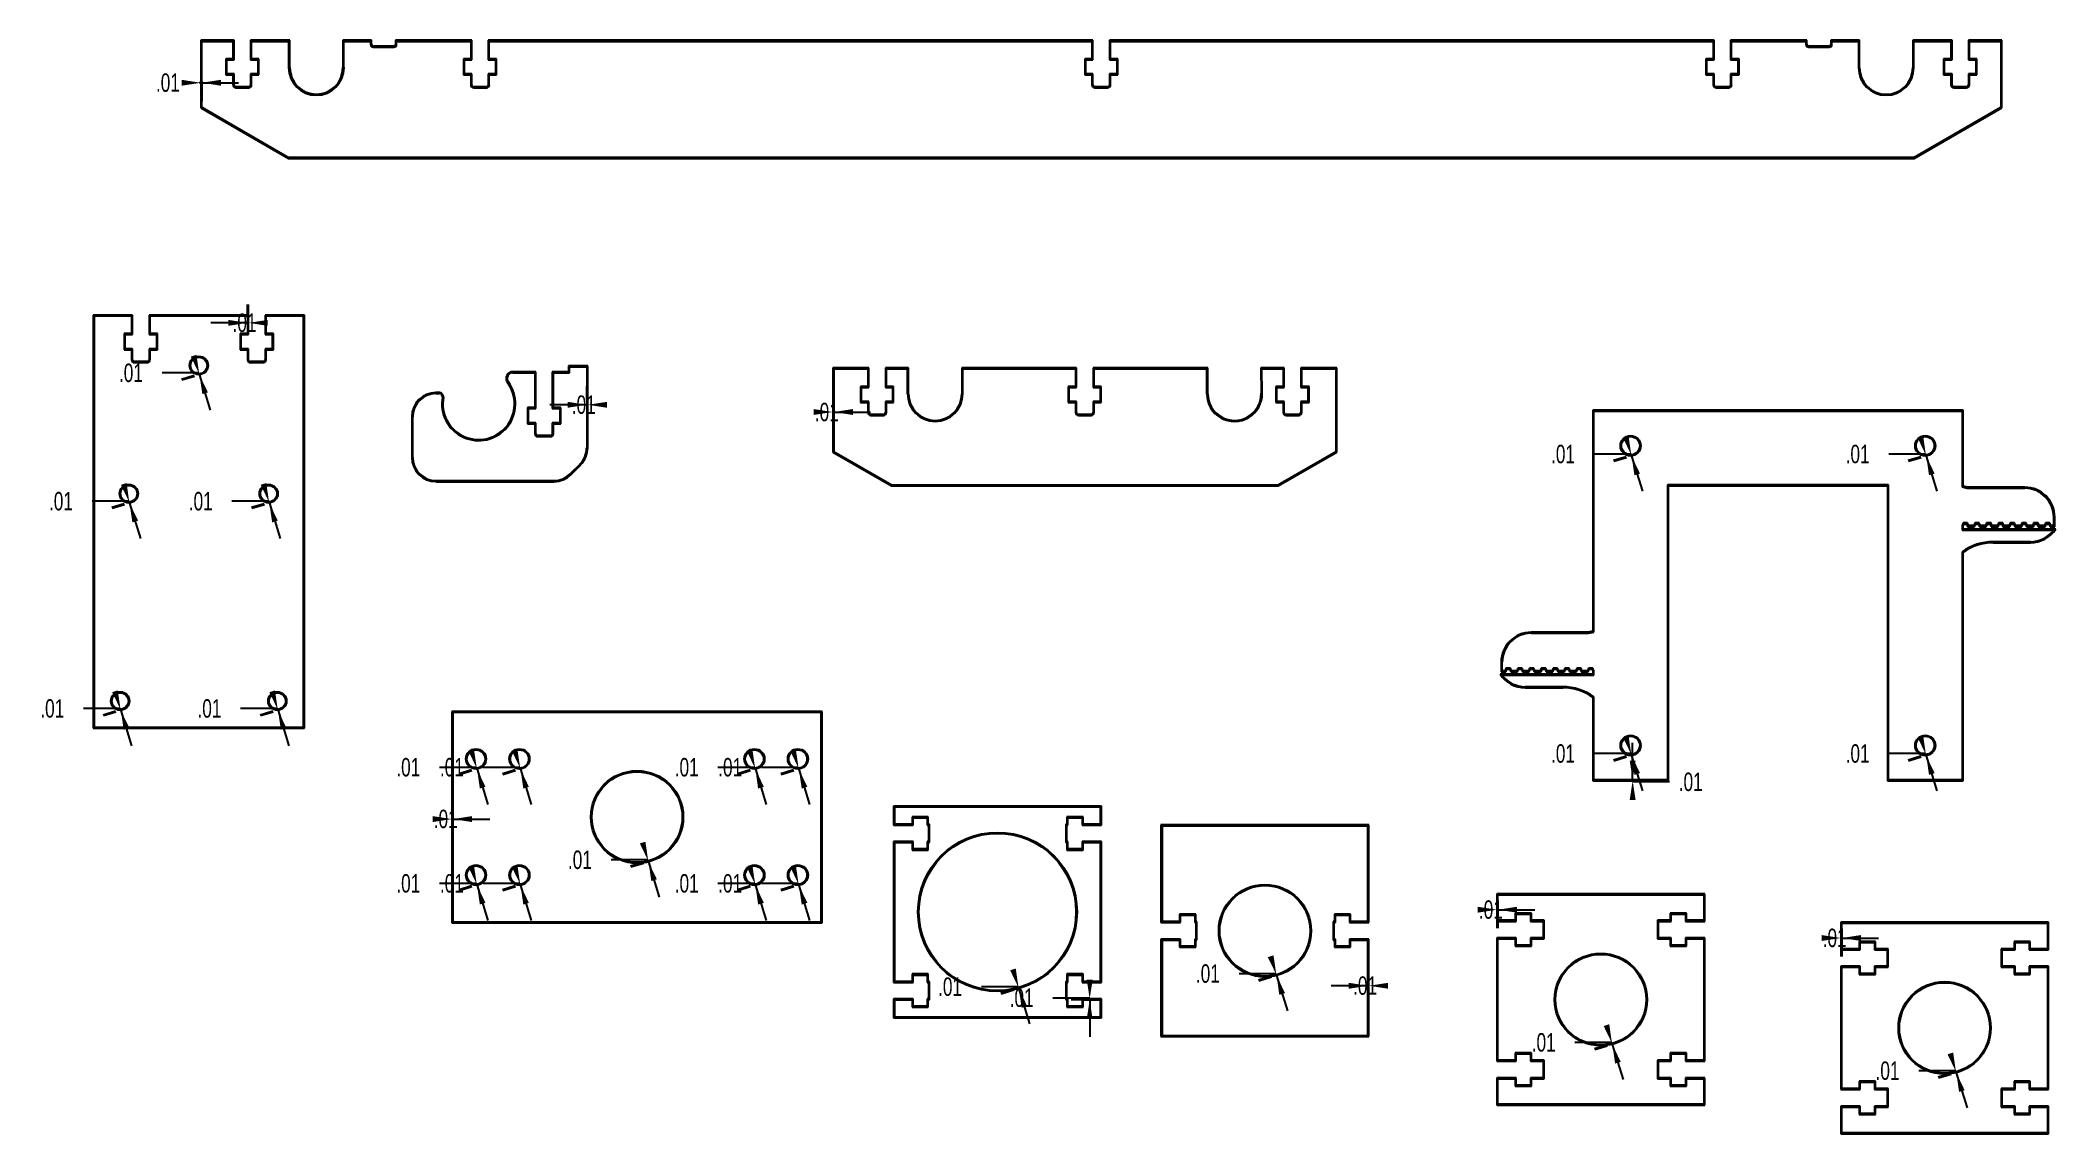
# Model space of a CAD drawing. Extents: x 0.6 to 14.3, y 7.4 to 14.8.
import ezdxf
from ezdxf.enums import TextEntityAlignment as Align

# ---------------------------------------------------------------- set-up
doc = ezdxf.new("R2010")
doc.units = 0
doc.layers.get('0').update_dxf_attribs({"linetype": 'CONTINUOUS'})
doc.dimstyles.new('SLDDIMSTYLE0', dxfattribs={"dimtxt": 0.125, "dimasz": 0.13, "dimexe": 0, "dimexo": 0.0625, "dimgap": 0.03125, "dimtad": 0, "dimtih": 1, "dimtoh": 1, "dimrnd": 1e-09, "dimzin": 12, "dimsah": 1, "dimcen": 0.09, "dimazin": 3, "dimtfac": 1, "dimtofl": 0, "dimtmove": 0, "dimatfit": 3})

msp = doc.modelspace()

# ---------------------------------------------------------------- blocks, each defined once
blk = doc.blocks.new('*D1')
at = {"color": 7, "linetype": 'CONTINUOUS'}
for p, q in [((1.695, 14.527), (1.684, 14.527)), ((1.695, 14.536), (1.695, 14.402)), ((1.702, 14.536), (1.702, 14.402)), ((1.702, 14.527), (1.952, 14.527))]:
    blk.add_line(p, q, dxfattribs=at)
for points in [[(1.695, 14.527), (1.565, 14.547), (1.565, 14.507)], [(1.702, 14.527), (1.832, 14.507), (1.832, 14.547)]]:
    blk.add_solid(points, dxfattribs=at)
at = {"color": 7, "linetype": 'CONTINUOUS', "width": 0.7}
blk.add_text('.01', height=0.125, dxfattribs=at).set_placement((1.391, 14.428), align=Align.BOTTOM_LEFT)
blk = doc.blocks.new('*D2')
at = {"color": 7, "linetype": 'CONTINUOUS'}
for p, q in [((5.986, 12.257), (5.986, 12.168)), ((5.993, 12.293), (6.243, 12.293)), ((5.993, 12.257), (5.993, 12.168))]:
    blk.add_line(p, q, dxfattribs=at)
for points in [[(5.986, 12.293), (5.856, 12.313), (5.856, 12.273)], [(5.993, 12.293), (6.123, 12.273), (6.123, 12.313)]]:
    blk.add_solid(points, dxfattribs=at)
at = {"color": 7, "linetype": 'CONTINUOUS', "width": 0.7}
blk.add_text('.01', height=0.125, dxfattribs=at).set_placement((5.864, 12.193), align=Align.BOTTOM_LEFT)
blk = doc.blocks.new('*D3')
at = {"color": 7, "linetype": 'CONTINUOUS'}
for p, q in [((4.316, 12.378), (4.316, 12.467)), ((4.323, 12.378), (4.323, 12.467)), ((4.316, 12.342), (4.066, 12.342))]:
    blk.add_line(p, q, dxfattribs=at)
for points in [[(4.316, 12.342), (4.186, 12.362), (4.186, 12.322)], [(4.323, 12.342), (4.453, 12.322), (4.453, 12.362)]]:
    blk.add_solid(points, dxfattribs=at)
at = {"color": 7, "linetype": 'CONTINUOUS', "width": 0.7}
blk.add_text('.01', height=0.125, dxfattribs=at).set_placement((4.214, 12.243), align=Align.BOTTOM_LEFT)
blk = doc.blocks.new('*D4')
at = {"color": 7, "linetype": 'CONTINUOUS'}
for p, q in [((11.416, 9.798), (11.416, 10.048)), ((11.416, 9.784), (11.416, 9.791)), ((11.666, 9.784), (11.416, 9.784)), ((11.452, 9.798), (11.541, 9.798)), ((11.452, 9.791), (11.541, 9.791))]:
    blk.add_line(p, q, dxfattribs=at)
for points in [[(11.416, 9.798), (11.436, 9.928), (11.396, 9.928)], [(11.416, 9.791), (11.396, 9.661), (11.436, 9.661)]]:
    blk.add_solid(points, dxfattribs=at)
at = {"color": 7, "linetype": 'CONTINUOUS', "width": 0.7}
blk.add_text('.01', height=0.125, dxfattribs=at).set_placement((11.729, 9.684), align=Align.BOTTOM_LEFT)
blk = doc.blocks.new('*D5')
at = {"color": 7, "linetype": 'CONTINUOUS'}
for p, q in [((11.405, 12.007), (11.155, 12.007)), ((11.373, 11.99), (11.287, 11.964)), ((11.375, 11.983), (11.289, 11.957)), ((11.407, 12), (11.405, 12.007)), ((11.409, 11.994), (11.482, 11.755))]:
    blk.add_line(p, q, dxfattribs=at)
for points in [[(11.407, 12), (11.388, 12.131), (11.35, 12.119)], [(11.409, 11.994), (11.428, 11.864), (11.466, 11.875)]]:
    blk.add_solid(points, dxfattribs=at)
at = {"color": 7, "linetype": 'CONTINUOUS', "width": 0.7}
blk.add_text('.01', height=0.125, dxfattribs=at).set_placement((10.862, 11.908), align=Align.BOTTOM_LEFT)
blk = doc.blocks.new('*D6')
at = {"color": 7, "linetype": 'CONTINUOUS'}
for p, q in [((13.405, 12.007), (13.155, 12.007)), ((13.373, 11.99), (13.287, 11.964)), ((13.375, 11.983), (13.289, 11.957)), ((13.407, 12), (13.405, 12.007)), ((13.409, 11.994), (13.482, 11.755))]:
    blk.add_line(p, q, dxfattribs=at)
for points in [[(13.407, 12), (13.388, 12.131), (13.35, 12.119)], [(13.409, 11.994), (13.428, 11.864), (13.466, 11.875)]]:
    blk.add_solid(points, dxfattribs=at)
at = {"color": 7, "linetype": 'CONTINUOUS', "width": 0.7}
blk.add_text('.01', height=0.125, dxfattribs=at).set_placement((12.862, 11.908), align=Align.BOTTOM_LEFT)
blk = doc.blocks.new('*D7')
at = {"color": 7, "linetype": 'CONTINUOUS'}
for p, q in [((11.405, 9.975), (11.155, 9.975)), ((11.373, 9.957), (11.287, 9.931)), ((11.375, 9.951), (11.289, 9.925)), ((11.407, 9.968), (11.405, 9.975)), ((11.409, 9.961), (11.482, 9.722))]:
    blk.add_line(p, q, dxfattribs=at)
for points in [[(11.407, 9.968), (11.388, 10.098), (11.35, 10.086)], [(11.409, 9.961), (11.428, 9.831), (11.466, 9.843)]]:
    blk.add_solid(points, dxfattribs=at)
at = {"color": 7, "linetype": 'CONTINUOUS', "width": 0.7}
blk.add_text('.01', height=0.125, dxfattribs=at).set_placement((10.862, 9.876), align=Align.BOTTOM_LEFT)
blk = doc.blocks.new('*D8')
at = {"color": 7, "linetype": 'CONTINUOUS'}
for p, q in [((13.405, 9.975), (13.155, 9.975)), ((13.373, 9.957), (13.287, 9.931)), ((13.375, 9.951), (13.289, 9.925)), ((13.407, 9.968), (13.405, 9.975)), ((13.409, 9.961), (13.482, 9.722))]:
    blk.add_line(p, q, dxfattribs=at)
for points in [[(13.407, 9.968), (13.388, 10.098), (13.35, 10.086)], [(13.409, 9.961), (13.428, 9.831), (13.466, 9.843)]]:
    blk.add_solid(points, dxfattribs=at)
at = {"color": 7, "linetype": 'CONTINUOUS', "width": 0.7}
blk.add_text('.01', height=0.125, dxfattribs=at).set_placement((12.862, 9.876), align=Align.BOTTOM_LEFT)
blk = doc.blocks.new('*D9')
at = {"color": 7, "linetype": 'CONTINUOUS'}
for p, q in [((2.013, 12.934), (2.013, 13.023)), ((2.02, 12.934), (2.02, 13.023)), ((2.013, 12.898), (1.763, 12.898))]:
    blk.add_line(p, q, dxfattribs=at)
for points in [[(2.013, 12.898), (1.883, 12.918), (1.883, 12.878)], [(2.02, 12.898), (2.15, 12.878), (2.15, 12.918)]]:
    blk.add_solid(points, dxfattribs=at)
at = {"color": 7, "linetype": 'CONTINUOUS', "width": 0.7}
blk.add_text('.01', height=0.125, dxfattribs=at).set_placement((1.911, 12.799), align=Align.BOTTOM_LEFT)
blk = doc.blocks.new('*D10')
at = {"color": 7, "linetype": 'CONTINUOUS'}
for p, q in [((1.683, 12.558), (1.433, 12.558)), ((1.65, 12.54), (1.565, 12.514)), ((1.652, 12.534), (1.567, 12.508)), ((1.685, 12.551), (1.683, 12.558)), ((1.687, 12.544), (1.76, 12.305))]:
    blk.add_line(p, q, dxfattribs=at)
for points in [[(1.685, 12.551), (1.666, 12.681), (1.628, 12.669)], [(1.687, 12.544), (1.706, 12.414), (1.744, 12.426)]]:
    blk.add_solid(points, dxfattribs=at)
at = {"color": 7, "linetype": 'CONTINUOUS', "width": 0.7}
blk.add_text('.01', height=0.125, dxfattribs=at).set_placement((1.14, 12.459), align=Align.BOTTOM_LEFT)
blk = doc.blocks.new('*D11')
at = {"color": 7, "linetype": 'CONTINUOUS'}
for p, q in [((1.208, 11.688), (0.958, 11.688)), ((1.176, 11.67), (1.091, 11.644)), ((1.178, 11.664), (1.093, 11.638)), ((1.21, 11.681), (1.208, 11.688)), ((1.212, 11.674), (1.286, 11.435))]:
    blk.add_line(p, q, dxfattribs=at)
for points in [[(1.21, 11.681), (1.192, 11.811), (1.153, 11.799)], [(1.212, 11.674), (1.231, 11.544), (1.27, 11.556)]]:
    blk.add_solid(points, dxfattribs=at)
at = {"color": 7, "linetype": 'CONTINUOUS', "width": 0.7}
blk.add_text('.01', height=0.125, dxfattribs=at).set_placement((0.665, 11.588), align=Align.BOTTOM_LEFT)
blk = doc.blocks.new('*D12')
at = {"color": 7, "linetype": 'CONTINUOUS'}
for p, q in [((2.157, 11.688), (1.907, 11.688)), ((2.125, 11.67), (2.04, 11.644)), ((2.127, 11.664), (2.042, 11.638)), ((2.159, 11.681), (2.157, 11.688)), ((2.161, 11.674), (2.234, 11.435))]:
    blk.add_line(p, q, dxfattribs=at)
for points in [[(2.159, 11.681), (2.14, 11.811), (2.102, 11.799)], [(2.161, 11.674), (2.18, 11.544), (2.218, 11.556)]]:
    blk.add_solid(points, dxfattribs=at)
at = {"color": 7, "linetype": 'CONTINUOUS', "width": 0.7}
blk.add_text('.01', height=0.125, dxfattribs=at).set_placement((1.614, 11.588), align=Align.BOTTOM_LEFT)
blk = doc.blocks.new('*D13')
at = {"color": 7, "linetype": 'CONTINUOUS'}
for p, q in [((1.149, 10.281), (0.899, 10.281)), ((1.117, 10.263), (1.032, 10.237)), ((1.151, 10.274), (1.149, 10.281)), ((1.153, 10.267), (1.226, 10.028)), ((1.119, 10.257), (1.034, 10.231))]:
    blk.add_line(p, q, dxfattribs=at)
for points in [[(1.151, 10.274), (1.132, 10.404), (1.094, 10.392)], [(1.153, 10.267), (1.172, 10.137), (1.211, 10.149)]]:
    blk.add_solid(points, dxfattribs=at)
at = {"color": 7, "linetype": 'CONTINUOUS', "width": 0.7}
blk.add_text('.01', height=0.125, dxfattribs=at).set_placement((0.606, 10.182), align=Align.BOTTOM_LEFT)
blk = doc.blocks.new('*D14')
at = {"color": 7, "linetype": 'CONTINUOUS'}
for p, q in [((2.216, 10.281), (1.966, 10.281)), ((2.184, 10.263), (2.099, 10.237)), ((2.218, 10.274), (2.216, 10.281)), ((2.22, 10.267), (2.293, 10.028)), ((2.186, 10.257), (2.101, 10.231))]:
    blk.add_line(p, q, dxfattribs=at)
for points in [[(2.218, 10.274), (2.199, 10.404), (2.161, 10.392)], [(2.22, 10.267), (2.239, 10.137), (2.277, 10.149)]]:
    blk.add_solid(points, dxfattribs=at)
at = {"color": 7, "linetype": 'CONTINUOUS', "width": 0.7}
blk.add_text('.01', height=0.125, dxfattribs=at).set_placement((1.673, 10.182), align=Align.BOTTOM_LEFT)
blk = doc.blocks.new('*D15')
at = {"color": 7, "linetype": 'CONTINUOUS'}
for p, q in [((3.4, 9.495), (3.4, 9.406)), ((3.407, 9.531), (3.657, 9.531)), ((3.407, 9.495), (3.407, 9.406))]:
    blk.add_line(p, q, dxfattribs=at)
for points in [[(3.4, 9.531), (3.27, 9.551), (3.27, 9.511)], [(3.407, 9.531), (3.537, 9.511), (3.537, 9.551)]]:
    blk.add_solid(points, dxfattribs=at)
at = {"color": 7, "linetype": 'CONTINUOUS', "width": 0.7}
blk.add_text('.01', height=0.125, dxfattribs=at).set_placement((3.277, 9.432), align=Align.BOTTOM_LEFT)
blk = doc.blocks.new('*D16')
at = {"color": 7, "linetype": 'CONTINUOUS'}
for p, q in [((3.567, 9.882), (3.317, 9.882)), ((3.534, 9.865), (3.449, 9.839)), ((3.536, 9.858), (3.451, 9.832)), ((3.569, 9.875), (3.567, 9.882)), ((3.571, 9.869), (3.644, 9.63))]:
    blk.add_line(p, q, dxfattribs=at)
for points in [[(3.569, 9.875), (3.55, 10.005), (3.512, 9.994)], [(3.571, 9.869), (3.59, 9.738), (3.628, 9.75)]]:
    blk.add_solid(points, dxfattribs=at)
at = {"color": 7, "linetype": 'CONTINUOUS', "width": 0.7}
blk.add_text('.01', height=0.125, dxfattribs=at).set_placement((3.023, 9.783), align=Align.BOTTOM_LEFT)
blk = doc.blocks.new('*D17')
at = {"color": 7, "linetype": 'CONTINUOUS'}
for p, q in [((3.862, 9.882), (3.612, 9.882)), ((3.83, 9.865), (3.744, 9.839)), ((3.832, 9.858), (3.747, 9.832)), ((3.864, 9.875), (3.862, 9.882)), ((3.866, 9.869), (3.939, 9.63))]:
    blk.add_line(p, q, dxfattribs=at)
for points in [[(3.864, 9.875), (3.845, 10.005), (3.807, 9.994)], [(3.866, 9.869), (3.885, 9.738), (3.923, 9.75)]]:
    blk.add_solid(points, dxfattribs=at)
at = {"color": 7, "linetype": 'CONTINUOUS', "width": 0.7}
blk.add_text('.01', height=0.125, dxfattribs=at).set_placement((3.319, 9.783), align=Align.BOTTOM_LEFT)
blk = doc.blocks.new('*D18')
at = {"color": 7, "linetype": 'CONTINUOUS'}
for p, q in [((3.862, 9.095), (3.612, 9.095)), ((3.83, 9.077), (3.744, 9.051)), ((3.832, 9.071), (3.747, 9.045)), ((3.864, 9.088), (3.862, 9.095)), ((3.866, 9.081), (3.939, 8.842))]:
    blk.add_line(p, q, dxfattribs=at)
for points in [[(3.864, 9.088), (3.845, 9.218), (3.807, 9.206)], [(3.866, 9.081), (3.885, 8.951), (3.923, 8.963)]]:
    blk.add_solid(points, dxfattribs=at)
at = {"color": 7, "linetype": 'CONTINUOUS', "width": 0.7}
blk.add_text('.01', height=0.125, dxfattribs=at).set_placement((3.319, 8.995), align=Align.BOTTOM_LEFT)
blk = doc.blocks.new('*D19')
at = {"color": 7, "linetype": 'CONTINUOUS'}
for p, q in [((3.567, 9.095), (3.317, 9.095)), ((3.534, 9.077), (3.449, 9.051)), ((3.536, 9.071), (3.451, 9.045)), ((3.569, 9.088), (3.567, 9.095)), ((3.571, 9.081), (3.644, 8.842))]:
    blk.add_line(p, q, dxfattribs=at)
for points in [[(3.569, 9.088), (3.55, 9.218), (3.512, 9.206)], [(3.571, 9.081), (3.59, 8.951), (3.628, 8.963)]]:
    blk.add_solid(points, dxfattribs=at)
at = {"color": 7, "linetype": 'CONTINUOUS', "width": 0.7}
blk.add_text('.01', height=0.125, dxfattribs=at).set_placement((3.023, 8.995), align=Align.BOTTOM_LEFT)
blk = doc.blocks.new('*D20')
at = {"color": 7, "linetype": 'CONTINUOUS'}
for p, q in [((4.731, 9.254), (4.481, 9.254)), ((4.698, 9.237), (4.613, 9.211)), ((4.701, 9.23), (4.615, 9.204)), ((4.733, 9.247), (4.731, 9.254)), ((4.735, 9.24), (4.808, 9.001))]:
    blk.add_line(p, q, dxfattribs=at)
for points in [[(4.733, 9.247), (4.714, 9.377), (4.676, 9.366)], [(4.735, 9.24), (4.754, 9.11), (4.792, 9.122)]]:
    blk.add_solid(points, dxfattribs=at)
at = {"color": 7, "linetype": 'CONTINUOUS', "width": 0.7}
blk.add_text('.01', height=0.125, dxfattribs=at).set_placement((4.188, 9.155), align=Align.BOTTOM_LEFT)
blk = doc.blocks.new('*D21')
at = {"color": 7, "linetype": 'CONTINUOUS'}
for p, q in [((5.456, 9.882), (5.206, 9.882)), ((5.424, 9.865), (5.339, 9.839)), ((5.426, 9.858), (5.341, 9.832)), ((5.459, 9.875), (5.456, 9.882)), ((5.461, 9.869), (5.534, 9.63))]:
    blk.add_line(p, q, dxfattribs=at)
for points in [[(5.459, 9.875), (5.44, 10.005), (5.401, 9.994)], [(5.461, 9.869), (5.479, 9.738), (5.518, 9.75)]]:
    blk.add_solid(points, dxfattribs=at)
at = {"color": 7, "linetype": 'CONTINUOUS', "width": 0.7}
blk.add_text('.01', height=0.125, dxfattribs=at).set_placement((4.913, 9.783), align=Align.BOTTOM_LEFT)
blk = doc.blocks.new('*D22')
at = {"color": 7, "linetype": 'CONTINUOUS'}
for p, q in [((5.752, 9.882), (5.502, 9.882)), ((5.719, 9.865), (5.634, 9.839)), ((5.721, 9.858), (5.636, 9.832)), ((5.754, 9.875), (5.752, 9.882)), ((5.756, 9.869), (5.829, 9.63))]:
    blk.add_line(p, q, dxfattribs=at)
for points in [[(5.754, 9.875), (5.735, 10.005), (5.697, 9.994)], [(5.756, 9.869), (5.775, 9.738), (5.813, 9.75)]]:
    blk.add_solid(points, dxfattribs=at)
at = {"color": 7, "linetype": 'CONTINUOUS', "width": 0.7}
blk.add_text('.01', height=0.125, dxfattribs=at).set_placement((5.208, 9.783), align=Align.BOTTOM_LEFT)
blk = doc.blocks.new('*D23')
at = {"color": 7, "linetype": 'CONTINUOUS'}
for p, q in [((5.456, 9.095), (5.206, 9.095)), ((5.424, 9.077), (5.339, 9.051)), ((5.426, 9.071), (5.341, 9.045)), ((5.459, 9.088), (5.456, 9.095)), ((5.461, 9.081), (5.534, 8.842))]:
    blk.add_line(p, q, dxfattribs=at)
for points in [[(5.459, 9.088), (5.44, 9.218), (5.401, 9.206)], [(5.461, 9.081), (5.479, 8.951), (5.518, 8.963)]]:
    blk.add_solid(points, dxfattribs=at)
at = {"color": 7, "linetype": 'CONTINUOUS', "width": 0.7}
blk.add_text('.01', height=0.125, dxfattribs=at).set_placement((4.913, 8.995), align=Align.BOTTOM_LEFT)
blk = doc.blocks.new('*D24')
at = {"color": 7, "linetype": 'CONTINUOUS'}
for p, q in [((5.752, 9.095), (5.502, 9.095)), ((5.719, 9.077), (5.634, 9.051)), ((5.721, 9.071), (5.636, 9.045)), ((5.754, 9.088), (5.752, 9.095)), ((5.756, 9.081), (5.829, 8.842))]:
    blk.add_line(p, q, dxfattribs=at)
for points in [[(5.754, 9.088), (5.735, 9.218), (5.697, 9.206)], [(5.756, 9.081), (5.775, 8.951), (5.813, 8.963)]]:
    blk.add_solid(points, dxfattribs=at)
at = {"color": 7, "linetype": 'CONTINUOUS', "width": 0.7}
blk.add_text('.01', height=0.125, dxfattribs=at).set_placement((5.208, 8.995), align=Align.BOTTOM_LEFT)
blk = doc.blocks.new('*D25')
at = {"color": 7, "linetype": 'CONTINUOUS'}
for p, q in [((9.619, 8.436), (9.619, 8.525)), ((9.626, 8.436), (9.626, 8.525)), ((9.619, 8.4), (9.369, 8.4))]:
    blk.add_line(p, q, dxfattribs=at)
for points in [[(9.619, 8.4), (9.489, 8.42), (9.489, 8.38)], [(9.626, 8.4), (9.756, 8.38), (9.756, 8.42)]]:
    blk.add_solid(points, dxfattribs=at)
at = {"color": 7, "linetype": 'CONTINUOUS', "width": 0.7}
blk.add_text('.01', height=0.125, dxfattribs=at).set_placement((9.518, 8.301), align=Align.BOTTOM_LEFT)
blk = doc.blocks.new('*D26')
at = {"color": 7, "linetype": 'CONTINUOUS'}
for p, q in [((8.995, 8.482), (8.745, 8.482)), ((8.962, 8.465), (8.877, 8.439)), ((8.964, 8.458), (8.879, 8.432)), ((8.997, 8.476), (8.995, 8.482)), ((8.999, 8.469), (9.072, 8.23))]:
    blk.add_line(p, q, dxfattribs=at)
for points in [[(8.997, 8.476), (8.978, 8.606), (8.939, 8.594)], [(8.999, 8.469), (9.017, 8.339), (9.056, 8.35)]]:
    blk.add_solid(points, dxfattribs=at)
at = {"color": 7, "linetype": 'CONTINUOUS', "width": 0.7}
blk.add_text('.01', height=0.125, dxfattribs=at).set_placement((8.451, 8.383), align=Align.BOTTOM_LEFT)
blk = doc.blocks.new('*D27')
at = {"color": 7, "linetype": 'CONTINUOUS'}
for p, q in [((10.501, 8.916), (10.751, 8.916)), ((10.494, 8.88), (10.494, 8.791)), ((10.501, 8.88), (10.501, 8.791))]:
    blk.add_line(p, q, dxfattribs=at)
for points in [[(10.494, 8.916), (10.364, 8.936), (10.364, 8.896)], [(10.501, 8.916), (10.631, 8.896), (10.631, 8.936)]]:
    blk.add_solid(points, dxfattribs=at)
at = {"color": 7, "linetype": 'CONTINUOUS', "width": 0.7}
blk.add_text('.01', height=0.125, dxfattribs=at).set_placement((10.372, 8.817), align=Align.BOTTOM_LEFT)
blk = doc.blocks.new('*D28')
at = {"color": 7, "linetype": 'CONTINUOUS'}
for p, q in [((11.274, 8.015), (11.024, 8.015)), ((11.242, 7.998), (11.157, 7.972)), ((11.244, 7.991), (11.159, 7.965)), ((11.276, 8.009), (11.274, 8.015)), ((11.278, 8.002), (11.351, 7.763))]:
    blk.add_line(p, q, dxfattribs=at)
for points in [[(11.276, 8.009), (11.257, 8.139), (11.219, 8.127)], [(11.278, 8.002), (11.297, 7.872), (11.335, 7.884)]]:
    blk.add_solid(points, dxfattribs=at)
at = {"color": 7, "linetype": 'CONTINUOUS', "width": 0.7}
blk.add_text('.01', height=0.125, dxfattribs=at).set_placement((10.731, 7.916), align=Align.BOTTOM_LEFT)
blk = doc.blocks.new('*D29')
at = {"color": 7, "linetype": 'CONTINUOUS'}
for p, q in [((12.829, 8.688), (12.829, 8.599)), ((12.836, 8.724), (13.086, 8.724)), ((12.836, 8.688), (12.836, 8.599))]:
    blk.add_line(p, q, dxfattribs=at)
for points in [[(12.829, 8.724), (12.699, 8.744), (12.699, 8.704)], [(12.836, 8.724), (12.966, 8.704), (12.966, 8.744)]]:
    blk.add_solid(points, dxfattribs=at)
at = {"color": 7, "linetype": 'CONTINUOUS', "width": 0.7}
blk.add_text('.01', height=0.125, dxfattribs=at).set_placement((12.706, 8.625), align=Align.BOTTOM_LEFT)
blk = doc.blocks.new('*D30')
at = {"color": 7, "linetype": 'CONTINUOUS'}
for p, q in [((13.609, 7.823), (13.359, 7.823)), ((13.576, 7.806), (13.491, 7.78)), ((13.578, 7.799), (13.493, 7.773)), ((13.611, 7.816), (13.609, 7.823)), ((13.613, 7.81), (13.686, 7.571))]:
    blk.add_line(p, q, dxfattribs=at)
for points in [[(13.611, 7.816), (13.592, 7.947), (13.554, 7.935)], [(13.613, 7.81), (13.632, 7.68), (13.67, 7.691)]]:
    blk.add_solid(points, dxfattribs=at)
at = {"color": 7, "linetype": 'CONTINUOUS', "width": 0.7}
blk.add_text('.01', height=0.125, dxfattribs=at).set_placement((13.065, 7.724), align=Align.BOTTOM_LEFT)
blk = doc.blocks.new('*D31')
at = {"color": 7, "linetype": 'CONTINUOUS'}
for p, q in [((7.48, 8.318), (7.73, 8.318)), ((7.694, 8.311), (7.605, 8.311)), ((7.694, 8.304), (7.605, 8.304)), ((7.73, 8.318), (7.73, 8.311)), ((7.73, 8.304), (7.73, 8.054))]:
    blk.add_line(p, q, dxfattribs=at)
for points in [[(7.73, 8.311), (7.75, 8.441), (7.71, 8.441)], [(7.73, 8.304), (7.71, 8.174), (7.75, 8.174)]]:
    blk.add_solid(points, dxfattribs=at)
at = {"color": 7, "linetype": 'CONTINUOUS', "width": 0.7}
blk.add_text('.01', height=0.125, dxfattribs=at).set_placement((7.187, 8.219), align=Align.BOTTOM_LEFT)
blk = doc.blocks.new('*D32')
at = {"color": 7, "linetype": 'CONTINUOUS'}
for p, q in [((7.245, 8.393), (6.995, 8.393)), ((7.212, 8.376), (7.127, 8.35)), ((7.214, 8.37), (7.129, 8.344)), ((7.247, 8.387), (7.245, 8.393)), ((7.249, 8.38), (7.322, 8.141))]:
    blk.add_line(p, q, dxfattribs=at)
for points in [[(7.247, 8.387), (7.228, 8.517), (7.19, 8.505)], [(7.249, 8.38), (7.268, 8.25), (7.306, 8.262)]]:
    blk.add_solid(points, dxfattribs=at)
at = {"color": 7, "linetype": 'CONTINUOUS', "width": 0.7}
blk.add_text('.01', height=0.125, dxfattribs=at).set_placement((6.701, 8.294), align=Align.BOTTOM_LEFT)

# ---------------------------------------------------------------- dimensions: what is measured, and where the dimension line sits
at = {"color": 7, "linetype": 'CONTINUOUS'}
for base, p1, p2, picture, middle in [((1.702, 14.527), (1.695, 14.586), (1.702, 14.586), '*D1', (1.506, 14.527)), ((2.013, 12.898), (2.02, 12.884), (2.013, 12.884), '*D9', (2.027, 12.898)), ((4.316, 12.342), (4.323, 12.328), (4.316, 12.328), '*D3', (4.33, 12.342)), ((5.993, 12.293), (5.986, 12.307), (5.993, 12.307), '*D2', (5.979, 12.293)), ((3.407, 9.531), (3.4, 9.545), (3.407, 9.545), '*D15', (3.393, 9.531)), ((10.501, 8.916), (10.494, 8.93), (10.501, 8.93), '*D27', (10.487, 8.916)), ((12.836, 8.724), (12.829, 8.738), (12.836, 8.738), '*D29', (12.822, 8.724)), ((9.619, 8.4), (9.626, 8.386), (9.619, 8.386), '*D25', (9.633, 8.4))]:
    dim = msp.add_linear_dim(base=base, p1=p1, p2=p2, dimstyle='SLDDIMSTYLE0', dxfattribs=at)
    dim.commit()
    dim.dimension.update_dxf_attribs({"geometry": picture, "text_midpoint": middle, "dimtype": 160})
for base, p1, p2, angle, picture, middle in [((1.687, 12.544), (1.698, 12.555), (1.7, 12.548), 287, '*D10', (1.683, 12.558)), ((11.409, 11.994), (11.42, 12.005), (11.422, 11.998), 287, '*D5', (11.405, 12.007)), ((13.409, 11.994), (13.42, 12.005), (13.422, 11.998), 287, '*D6', (13.405, 12.007)), ((1.212, 11.674), (1.224, 11.685), (1.226, 11.678), 287, '*D11', (1.208, 11.688)), ((2.161, 11.674), (2.173, 11.685), (2.175, 11.678), 287, '*D12', (2.157, 11.688)), ((1.153, 10.267), (1.165, 10.278), (1.167, 10.271), 287, '*D13', (1.149, 10.281)), ((2.22, 10.267), (2.232, 10.278), (2.234, 10.271), 287, '*D14', (2.216, 10.281)), ((3.571, 9.869), (3.582, 9.879), (3.584, 9.873), 287, '*D16', (3.567, 9.882)), ((3.866, 9.869), (3.877, 9.879), (3.879, 9.873), 287, '*D17', (3.862, 9.882)), ((5.461, 9.869), (5.472, 9.879), (5.474, 9.873), 287, '*D21', (5.456, 9.882)), ((5.756, 9.869), (5.767, 9.879), (5.769, 9.873), 287, '*D22', (5.752, 9.882)), ((11.409, 9.961), (11.42, 9.972), (11.422, 9.965), 287, '*D7', (11.405, 9.975)), ((11.416, 9.798), (11.402, 9.791), (11.402, 9.798), 90, '*D4', (11.416, 9.784)), ((13.409, 9.961), (13.42, 9.972), (13.422, 9.965), 287, '*D8', (13.405, 9.975)), ((4.735, 9.24), (4.746, 9.251), (4.748, 9.245), 287, '*D20', (4.731, 9.254)), ((3.571, 9.081), (3.582, 9.092), (3.584, 9.085), 287, '*D19', (3.567, 9.095)), ((3.866, 9.081), (3.877, 9.092), (3.879, 9.085), 287, '*D18', (3.862, 9.095)), ((5.461, 9.081), (5.472, 9.092), (5.474, 9.085), 287, '*D23', (5.456, 9.095)), ((5.756, 9.081), (5.767, 9.092), (5.769, 9.085), 287, '*D24', (5.752, 9.095)), ((7.249, 8.38), (7.26, 8.391), (7.262, 8.384), 287, '*D32', (7.245, 8.393)), ((8.999, 8.469), (9.01, 8.48), (9.012, 8.473), 287, '*D26', (8.995, 8.482)), ((7.73, 8.304), (7.744, 8.311), (7.744, 8.304), 90, '*D31', (7.73, 8.318)), ((11.278, 8.002), (11.29, 8.013), (11.292, 8.006), 287, '*D28', (11.274, 8.015)), ((13.613, 7.81), (13.624, 7.821), (13.626, 7.814), 287, '*D30', (13.609, 7.823))]:
    dim = msp.add_linear_dim(base=base, p1=p1, p2=p2, angle=angle, dimstyle='SLDDIMSTYLE0', dxfattribs=at)
    dim.commit()
    dim.dimension.update_dxf_attribs({"geometry": picture, "text_midpoint": middle, "dimtype": 160})

# ---------------------------------------------------------------- linework, layer by layer
at = {"color": 7, "linetype": 'CONTINUOUS'}
for p, q in [((1.695, 14.815), (1.695, 14.357)), ((1.921, 14.815), (1.695, 14.815)), ((1.702, 14.361), (1.702, 14.808)), ((1.702, 14.808), (1.914, 14.808)), ((1.914, 14.808), (1.914, 14.69)), ((1.921, 14.683), (1.921, 14.815)), ((2.299, 14.815), (2.033, 14.815)), ((2.033, 14.815), (2.033, 14.683)), ((2.04, 14.69), (2.04, 14.808)), ((2.04, 14.808), (2.292, 14.808)), ((2.292, 14.808), (2.292, 14.63)), ((2.299, 14.63), (2.299, 14.815)), ((2.855, 14.815), (2.66, 14.815)), ((2.66, 14.815), (2.66, 14.63)), ((2.667, 14.63), (2.667, 14.808)), ((2.667, 14.808), (2.848, 14.808)), ((2.848, 14.808), (2.848, 14.788)), ((2.855, 14.788), (2.855, 14.815)), ((3.535, 14.815), (3.018, 14.815)), ((3.018, 14.815), (3.018, 14.788)), ((3.025, 14.788), (3.025, 14.808)), ((3.025, 14.808), (3.528, 14.808)), ((3.528, 14.808), (3.528, 14.69)), ((3.535, 14.683), (3.535, 14.815)), ((7.752, 14.815), (3.647, 14.815)), ((3.647, 14.815), (3.647, 14.683)), ((3.654, 14.69), (3.654, 14.808)), ((3.654, 14.808), (7.745, 14.808)), ((7.745, 14.808), (7.745, 14.69)), ((7.752, 14.683), (7.752, 14.815)), ((11.97, 14.815), (7.864, 14.815)), ((7.864, 14.815), (7.864, 14.683)), ((7.871, 14.69), (7.871, 14.808)), ((7.871, 14.808), (11.963, 14.808)), ((11.963, 14.808), (11.963, 14.69)), ((11.97, 14.683), (11.97, 14.815)), ((12.599, 14.815), (12.081, 14.815)), ((12.081, 14.815), (12.081, 14.683)), ((12.088, 14.69), (12.088, 14.808)), ((12.088, 14.808), (12.592, 14.808)), ((12.592, 14.808), (12.592, 14.788)), ((12.599, 14.788), (12.599, 14.815)), ((12.957, 14.815), (12.762, 14.815)), ((12.762, 14.815), (12.762, 14.788)), ((12.769, 14.788), (12.769, 14.808)), ((12.769, 14.808), (12.95, 14.808)), ((12.95, 14.808), (12.95, 14.63)), ((12.957, 14.63), (12.957, 14.815)), ((13.584, 14.815), (13.318, 14.815)), ((13.318, 14.815), (13.318, 14.63)), ((13.325, 14.63), (13.325, 14.808)), ((13.325, 14.808), (13.577, 14.808)), ((13.577, 14.808), (13.577, 14.69)), ((13.584, 14.683), (13.584, 14.815)), ((13.922, 14.815), (13.696, 14.815)), ((13.696, 14.815), (13.696, 14.683)), ((13.703, 14.69), (13.703, 14.808)), ((13.703, 14.808), (13.915, 14.808)), ((13.915, 14.808), (13.915, 14.361)), ((13.922, 14.357), (13.922, 14.815)), ((1.914, 14.69), (1.865, 14.69)), ((1.865, 14.69), (1.865, 14.58)), ((1.872, 14.587), (1.872, 14.683)), ((1.872, 14.683), (1.921, 14.683)), ((2.033, 14.683), (2.083, 14.683)), ((2.09, 14.69), (2.04, 14.69)), ((2.083, 14.683), (2.083, 14.587)), ((2.09, 14.58), (2.09, 14.69)), ((3.005, 14.776), (2.868, 14.776)), ((2.868, 14.769), (3.005, 14.769)), ((3.528, 14.69), (3.479, 14.69)), ((3.479, 14.69), (3.479, 14.58)), ((3.486, 14.587), (3.486, 14.683)), ((3.486, 14.683), (3.535, 14.683)), ((3.647, 14.683), (3.697, 14.683)), ((3.704, 14.69), (3.654, 14.69)), ((3.697, 14.683), (3.697, 14.587)), ((3.704, 14.58), (3.704, 14.69)), ((7.745, 14.69), (7.696, 14.69)), ((7.696, 14.69), (7.696, 14.58)), ((7.703, 14.587), (7.703, 14.683)), ((7.703, 14.683), (7.752, 14.683)), ((7.864, 14.683), (7.914, 14.683)), ((7.921, 14.69), (7.871, 14.69)), ((7.914, 14.683), (7.914, 14.587)), ((7.921, 14.58), (7.921, 14.69)), ((11.963, 14.69), (11.913, 14.69)), ((11.913, 14.69), (11.913, 14.58)), ((11.92, 14.587), (11.92, 14.683)), ((11.92, 14.683), (11.97, 14.683)), ((12.081, 14.683), (12.131, 14.683)), ((12.138, 14.69), (12.088, 14.69)), ((12.131, 14.683), (12.131, 14.587)), ((12.138, 14.58), (12.138, 14.69)), ((12.749, 14.776), (12.612, 14.776)), ((12.612, 14.769), (12.749, 14.769)), ((13.577, 14.69), (13.527, 14.69)), ((13.527, 14.69), (13.527, 14.58)), ((13.534, 14.587), (13.534, 14.683)), ((13.534, 14.683), (13.584, 14.683)), ((13.696, 14.683), (13.745, 14.683)), ((13.752, 14.69), (13.703, 14.69)), ((13.745, 14.683), (13.745, 14.587)), ((13.752, 14.58), (13.752, 14.69)), ((1.865, 14.58), (1.914, 14.58)), ((1.921, 14.587), (1.872, 14.587)), ((1.914, 14.58), (1.914, 14.513)), ((1.921, 14.513), (1.921, 14.587)), ((2.083, 14.587), (2.033, 14.587)), ((2.033, 14.587), (2.033, 14.513)), ((2.04, 14.513), (2.04, 14.58)), ((2.04, 14.58), (2.09, 14.58)), ((3.479, 14.58), (3.528, 14.58)), ((3.535, 14.587), (3.486, 14.587)), ((3.528, 14.58), (3.528, 14.513)), ((3.535, 14.513), (3.535, 14.587)), ((3.697, 14.587), (3.647, 14.587)), ((3.647, 14.587), (3.647, 14.513)), ((3.654, 14.513), (3.654, 14.58)), ((3.654, 14.58), (3.704, 14.58)), ((7.696, 14.58), (7.745, 14.58)), ((7.752, 14.587), (7.703, 14.587)), ((7.745, 14.58), (7.745, 14.513)), ((7.752, 14.513), (7.752, 14.587)), ((7.914, 14.587), (7.864, 14.587)), ((7.864, 14.587), (7.864, 14.513)), ((7.871, 14.513), (7.871, 14.58)), ((7.871, 14.58), (7.921, 14.58)), ((11.913, 14.58), (11.963, 14.58)), ((11.97, 14.587), (11.92, 14.587)), ((11.963, 14.58), (11.963, 14.513)), ((11.97, 14.513), (11.97, 14.587)), ((12.131, 14.587), (12.081, 14.587)), ((12.081, 14.587), (12.081, 14.513)), ((12.088, 14.513), (12.088, 14.58)), ((12.088, 14.58), (12.138, 14.58)), ((13.527, 14.58), (13.577, 14.58)), ((13.584, 14.587), (13.534, 14.587)), ((13.577, 14.58), (13.577, 14.513)), ((13.584, 14.513), (13.584, 14.587)), ((13.745, 14.587), (13.696, 14.587)), ((13.696, 14.587), (13.696, 14.513)), ((13.703, 14.513), (13.703, 14.58)), ((13.703, 14.58), (13.752, 14.58)), ((2.021, 14.5), (1.934, 14.5)), ((1.934, 14.493), (2.021, 14.493)), ((3.635, 14.5), (3.548, 14.5)), ((3.548, 14.493), (3.635, 14.493)), ((7.852, 14.5), (7.765, 14.5)), ((7.765, 14.493), (7.852, 14.493)), ((12.069, 14.5), (11.982, 14.5)), ((11.982, 14.493), (12.069, 14.493)), ((13.683, 14.5), (13.596, 14.5)), ((13.596, 14.493), (13.683, 14.493)), ((1.695, 14.357), (2.29, 14.014)), ((1.702, 14.361), (2.292, 14.021)), ((13.325, 14.021), (13.915, 14.361)), ((13.327, 14.014), (13.922, 14.357)), ((2.29, 14.014), (13.327, 14.014)), ((13.325, 14.021), (2.292, 14.021)), ((1.232, 12.95), (0.964, 12.95)), ((0.964, 12.95), (0.964, 10.147)), ((0.971, 12.943), (0.971, 10.154)), ((1.225, 12.943), (0.971, 12.943)), ((1.225, 12.943), (1.225, 12.825)), ((1.232, 12.818), (1.232, 12.95)), ((2.02, 12.95), (1.344, 12.95)), ((1.344, 12.95), (1.344, 12.818)), ((1.351, 12.825), (1.351, 12.943)), ((2.013, 12.943), (1.351, 12.943)), ((2.013, 12.943), (2.013, 12.825)), ((2.02, 12.818), (2.02, 12.95)), ((2.399, 12.95), (2.132, 12.95)), ((2.132, 12.95), (2.132, 12.818)), ((2.139, 12.825), (2.139, 12.943)), ((2.392, 12.943), (2.139, 12.943)), ((2.392, 10.154), (2.392, 12.943)), ((2.399, 10.147), (2.399, 12.95)), ((1.225, 12.825), (1.176, 12.825)), ((1.176, 12.825), (1.176, 12.715)), ((1.183, 12.722), (1.183, 12.818)), ((1.183, 12.818), (1.232, 12.818)), ((1.344, 12.818), (1.394, 12.818)), ((1.401, 12.825), (1.351, 12.825)), ((1.394, 12.818), (1.394, 12.722)), ((1.401, 12.715), (1.401, 12.825)), ((2.013, 12.825), (1.963, 12.825)), ((1.963, 12.825), (1.963, 12.715)), ((1.97, 12.722), (1.97, 12.818)), ((1.97, 12.818), (2.02, 12.818)), ((2.132, 12.818), (2.181, 12.818)), ((2.188, 12.825), (2.139, 12.825)), ((2.181, 12.818), (2.181, 12.722)), ((2.188, 12.715), (2.188, 12.825)), ((1.176, 12.715), (1.225, 12.715)), ((1.232, 12.722), (1.183, 12.722)), ((1.225, 12.715), (1.225, 12.648)), ((1.232, 12.648), (1.232, 12.722)), ((1.331, 12.635), (1.245, 12.635)), ((1.245, 12.628), (1.331, 12.628)), ((1.394, 12.722), (1.344, 12.722)), ((1.344, 12.722), (1.344, 12.648)), ((1.351, 12.648), (1.351, 12.715)), ((1.351, 12.715), (1.401, 12.715)), ((1.963, 12.715), (2.013, 12.715)), ((2.02, 12.722), (1.97, 12.722)), ((2.013, 12.715), (2.013, 12.648)), ((2.02, 12.648), (2.02, 12.722)), ((2.119, 12.635), (2.032, 12.635)), ((2.032, 12.628), (2.119, 12.628)), ((2.181, 12.722), (2.132, 12.722)), ((2.132, 12.722), (2.132, 12.648)), ((2.139, 12.648), (2.139, 12.715)), ((2.139, 12.715), (2.188, 12.715)), ((4.323, 12.606), (4.191, 12.606)), ((4.191, 12.606), (4.191, 12.566)), ((4.198, 12.559), (4.198, 12.599)), ((4.198, 12.599), (4.316, 12.599)), ((4.316, 12.599), (4.316, 12.05)), ((4.323, 12.05), (4.323, 12.606)), ((5.986, 12.592), (5.986, 12.021)), ((6.231, 12.592), (5.986, 12.592)), ((6.231, 12.46), (6.231, 12.592)), ((6.5, 12.592), (6.343, 12.592)), ((6.343, 12.592), (6.343, 12.46)), ((6.5, 12.417), (6.5, 12.592)), ((7.641, 12.592), (6.861, 12.592)), ((6.861, 12.592), (6.861, 12.417)), ((7.641, 12.46), (7.641, 12.592)), ((8.533, 12.592), (7.753, 12.592)), ((7.753, 12.592), (7.753, 12.46)), ((8.533, 12.417), (8.533, 12.592)), ((9.051, 12.592), (8.891, 12.592)), ((8.891, 12.592), (8.893, 12.422)), ((9.051, 12.46), (9.051, 12.592)), ((9.408, 12.592), (9.163, 12.592)), ((9.163, 12.592), (9.163, 12.46)), ((9.408, 12.021), (9.408, 12.592)), ((3.97, 12.566), (3.815, 12.566)), ((3.815, 12.559), (3.963, 12.559)), ((3.963, 12.559), (3.963, 12.323)), ((3.97, 12.316), (3.97, 12.566)), ((4.191, 12.566), (4.082, 12.566)), ((4.082, 12.566), (4.082, 12.316)), ((4.089, 12.323), (4.089, 12.559)), ((4.089, 12.559), (4.198, 12.559)), ((5.993, 12.585), (6.224, 12.585)), ((5.993, 12.585), (5.993, 12.025)), ((6.224, 12.467), (6.174, 12.467)), ((6.174, 12.467), (6.174, 12.357)), ((6.181, 12.364), (6.181, 12.46)), ((6.181, 12.46), (6.231, 12.46)), ((6.224, 12.585), (6.224, 12.467)), ((6.343, 12.46), (6.392, 12.46)), ((6.35, 12.467), (6.35, 12.585)), ((6.35, 12.585), (6.493, 12.585)), ((6.399, 12.467), (6.35, 12.467)), ((6.392, 12.46), (6.392, 12.364)), ((6.399, 12.357), (6.399, 12.467)), ((6.493, 12.417), (6.493, 12.585)), ((6.868, 12.417), (6.868, 12.585)), ((6.868, 12.585), (7.634, 12.585)), ((7.634, 12.467), (7.584, 12.467)), ((7.584, 12.467), (7.584, 12.357)), ((7.591, 12.364), (7.591, 12.46)), ((7.591, 12.46), (7.641, 12.46)), ((7.634, 12.585), (7.634, 12.467)), ((7.753, 12.46), (7.802, 12.46)), ((7.76, 12.467), (7.76, 12.585)), ((7.76, 12.585), (8.526, 12.585)), ((7.809, 12.467), (7.76, 12.467)), ((7.802, 12.46), (7.802, 12.364)), ((7.809, 12.357), (7.809, 12.467)), ((8.526, 12.417), (8.526, 12.585)), ((8.9, 12.422), (8.898, 12.585)), ((8.898, 12.585), (9.044, 12.585)), ((9.044, 12.467), (8.994, 12.467)), ((8.994, 12.467), (8.994, 12.357)), ((9.001, 12.364), (9.001, 12.46)), ((9.001, 12.46), (9.051, 12.46)), ((9.044, 12.585), (9.044, 12.467)), ((9.163, 12.46), (9.212, 12.46)), ((9.17, 12.467), (9.17, 12.585)), ((9.17, 12.585), (9.401, 12.585)), ((9.219, 12.467), (9.17, 12.467)), ((9.212, 12.46), (9.212, 12.364)), ((9.219, 12.357), (9.219, 12.467)), ((9.401, 12.585), (9.401, 12.025)), ((3.316, 12.425), (3.292, 12.425)), ((3.292, 12.418), (3.316, 12.418)), ((3.963, 12.323), (3.914, 12.323)), ((3.914, 12.323), (3.914, 12.213)), ((3.921, 12.22), (3.921, 12.316)), ((3.921, 12.316), (3.97, 12.316)), ((4.082, 12.316), (4.132, 12.316)), ((4.139, 12.323), (4.089, 12.323)), ((4.132, 12.316), (4.132, 12.22)), ((4.139, 12.213), (4.139, 12.323)), ((6.174, 12.357), (6.224, 12.357)), ((6.231, 12.364), (6.181, 12.364)), ((6.224, 12.357), (6.224, 12.29)), ((6.231, 12.29), (6.231, 12.364)), ((6.392, 12.364), (6.343, 12.364)), ((6.343, 12.364), (6.343, 12.29)), ((6.35, 12.29), (6.35, 12.357)), ((6.35, 12.357), (6.399, 12.357)), ((7.584, 12.357), (7.634, 12.357)), ((7.641, 12.364), (7.591, 12.364)), ((7.634, 12.357), (7.634, 12.29)), ((7.641, 12.29), (7.641, 12.364)), ((7.802, 12.364), (7.753, 12.364)), ((7.753, 12.364), (7.753, 12.29)), ((7.76, 12.29), (7.76, 12.357)), ((7.76, 12.357), (7.809, 12.357)), ((8.994, 12.357), (9.044, 12.357)), ((9.051, 12.364), (9.001, 12.364)), ((9.044, 12.357), (9.044, 12.29)), ((9.051, 12.29), (9.051, 12.364)), ((9.212, 12.364), (9.163, 12.364)), ((9.163, 12.364), (9.163, 12.29)), ((9.17, 12.29), (9.17, 12.357)), ((9.17, 12.357), (9.219, 12.357)), ((3.128, 12.261), (3.128, 11.985)), ((3.135, 11.985), (3.135, 12.261)), ((3.914, 12.213), (3.963, 12.213)), ((3.97, 12.22), (3.921, 12.22)), ((3.963, 12.213), (3.963, 12.146)), ((3.97, 12.146), (3.97, 12.22)), ((4.132, 12.22), (4.082, 12.22)), ((4.082, 12.22), (4.082, 12.146)), ((4.089, 12.146), (4.089, 12.213)), ((4.089, 12.213), (4.139, 12.213)), ((6.33, 12.277), (6.244, 12.277)), ((6.244, 12.27), (6.33, 12.27)), ((7.74, 12.277), (7.653, 12.277)), ((7.653, 12.27), (7.74, 12.27)), ((9.15, 12.277), (9.063, 12.277)), ((9.063, 12.27), (9.15, 12.27)), ((13.659, 12.305), (11.145, 12.305)), ((11.145, 12.305), (11.145, 10.805)), ((11.152, 10.8), (11.152, 12.298)), ((11.152, 12.298), (13.652, 12.298)), ((13.652, 12.298), (13.652, 11.785)), ((13.659, 11.79), (13.659, 12.305)), ((4.07, 12.133), (3.983, 12.133)), ((3.983, 12.126), (4.07, 12.126)), ((4.27, 11.939), (4.204, 11.874)), ((4.209, 11.869), (4.275, 11.934)), ((5.986, 12.021), (6.385, 11.791)), ((5.993, 12.025), (6.387, 11.798)), ((9.007, 11.798), (9.401, 12.025)), ((9.009, 11.791), (9.408, 12.021)), ((4.093, 11.827), (3.292, 11.827)), ((3.292, 11.82), (4.093, 11.82)), ((6.385, 11.791), (9.009, 11.791)), ((6.387, 11.798), (9.007, 11.798)), ((13.152, 11.798), (11.652, 11.798)), ((11.652, 11.798), (11.652, 9.798)), ((11.659, 9.791), (11.659, 11.791)), ((11.659, 11.791), (13.145, 11.791)), ((13.145, 11.791), (13.145, 9.791)), ((13.152, 9.798), (13.152, 11.798)), ((14.078, 11.783), (13.723, 11.783)), ((13.723, 11.776), (14.078, 11.776)), ((13.659, 11.54), (13.652, 11.522)), ((13.652, 11.522), (13.652, 11.492)), ((13.689, 11.54), (13.659, 11.54)), ((13.659, 11.52), (13.664, 11.533)), ((13.659, 11.499), (13.659, 11.52)), ((14.288, 11.499), (13.659, 11.499)), ((13.664, 11.533), (13.684, 11.533)), ((13.684, 11.533), (13.69, 11.515)), ((13.695, 11.522), (13.689, 11.54)), ((13.69, 11.515), (13.737, 11.515)), ((13.732, 11.522), (13.695, 11.522)), ((13.739, 11.54), (13.732, 11.522)), ((13.737, 11.515), (13.744, 11.533)), ((13.769, 11.54), (13.739, 11.54)), ((13.744, 11.533), (13.764, 11.533)), ((13.764, 11.533), (13.77, 11.515)), ((13.775, 11.522), (13.769, 11.54)), ((13.77, 11.515), (13.817, 11.515)), ((13.812, 11.522), (13.775, 11.522)), ((13.819, 11.54), (13.812, 11.522)), ((13.817, 11.515), (13.824, 11.533)), ((13.849, 11.54), (13.819, 11.54)), ((13.824, 11.533), (13.844, 11.533)), ((13.844, 11.533), (13.85, 11.515)), ((13.855, 11.522), (13.849, 11.54)), ((13.85, 11.515), (13.897, 11.515)), ((13.892, 11.522), (13.855, 11.522)), ((13.899, 11.54), (13.892, 11.522)), ((13.897, 11.515), (13.904, 11.533)), ((13.929, 11.54), (13.899, 11.54)), ((13.904, 11.533), (13.924, 11.533)), ((13.924, 11.533), (13.93, 11.515)), ((13.935, 11.522), (13.929, 11.54)), ((13.93, 11.515), (13.977, 11.515)), ((13.972, 11.522), (13.935, 11.522)), ((13.979, 11.54), (13.972, 11.522)), ((13.977, 11.515), (13.983, 11.533)), ((14.008, 11.54), (13.979, 11.54)), ((13.983, 11.533), (14.004, 11.533)), ((14.004, 11.533), (14.01, 11.515)), ((14.015, 11.522), (14.008, 11.54)), ((14.01, 11.515), (14.057, 11.515)), ((14.052, 11.522), (14.015, 11.522)), ((14.058, 11.54), (14.052, 11.522)), ((14.057, 11.515), (14.063, 11.533)), ((14.088, 11.54), (14.058, 11.54)), ((14.063, 11.533), (14.083, 11.533)), ((14.083, 11.533), (14.09, 11.515)), ((14.095, 11.522), (14.088, 11.54)), ((14.09, 11.515), (14.137, 11.515)), ((14.132, 11.522), (14.095, 11.522)), ((14.138, 11.54), (14.132, 11.522)), ((14.137, 11.515), (14.143, 11.533)), ((14.168, 11.54), (14.138, 11.54)), ((14.143, 11.533), (14.163, 11.533)), ((14.163, 11.533), (14.17, 11.515)), ((14.175, 11.522), (14.168, 11.54)), ((14.17, 11.515), (14.217, 11.515)), ((14.212, 11.522), (14.175, 11.522)), ((14.218, 11.54), (14.212, 11.522)), ((14.217, 11.515), (14.223, 11.533)), ((14.248, 11.54), (14.218, 11.54)), ((14.223, 11.533), (14.243, 11.533)), ((14.243, 11.533), (14.25, 11.515)), ((14.255, 11.522), (14.248, 11.54)), ((14.25, 11.515), (14.281, 11.515)), ((14.274, 11.522), (14.255, 11.522)), ((14.274, 11.579), (14.274, 11.522)), ((14.281, 11.515), (14.281, 11.579)), ((13.652, 11.492), (14.274, 11.492)), ((14.117, 11.413), (13.863, 11.413)), ((13.863, 11.406), (14.117, 11.406)), ((13.652, 11.344), (13.652, 9.798)), ((13.659, 9.791), (13.659, 11.34)), ((11.081, 10.799), (10.727, 10.799)), ((10.727, 10.792), (11.081, 10.792)), ((10.523, 10.595), (10.523, 10.53)), ((10.53, 10.537), (10.53, 10.595)), ((10.55, 10.537), (10.53, 10.537)), ((10.556, 10.555), (10.55, 10.537)), ((10.555, 10.53), (10.561, 10.548)), ((10.586, 10.555), (10.556, 10.555)), ((10.561, 10.548), (10.581, 10.548)), ((10.581, 10.548), (10.588, 10.53)), ((10.593, 10.537), (10.586, 10.555)), ((10.63, 10.537), (10.593, 10.537)), ((10.636, 10.555), (10.63, 10.537)), ((10.635, 10.53), (10.641, 10.548)), ((10.666, 10.555), (10.636, 10.555)), ((10.641, 10.548), (10.661, 10.548)), ((10.661, 10.548), (10.668, 10.53)), ((10.673, 10.537), (10.666, 10.555)), ((10.71, 10.537), (10.673, 10.537)), ((10.716, 10.555), (10.71, 10.537)), ((10.714, 10.53), (10.721, 10.548)), ((10.746, 10.555), (10.716, 10.555)), ((10.721, 10.548), (10.741, 10.548)), ((10.741, 10.548), (10.748, 10.53)), ((10.753, 10.537), (10.746, 10.555)), ((10.789, 10.537), (10.753, 10.537)), ((10.796, 10.555), (10.789, 10.537)), ((10.794, 10.53), (10.801, 10.548)), ((10.826, 10.555), (10.796, 10.555)), ((10.801, 10.548), (10.821, 10.548)), ((10.821, 10.548), (10.828, 10.53)), ((10.833, 10.537), (10.826, 10.555)), ((10.869, 10.537), (10.833, 10.537)), ((10.876, 10.555), (10.869, 10.537)), ((10.874, 10.53), (10.881, 10.548)), ((10.906, 10.555), (10.876, 10.555)), ((10.881, 10.548), (10.901, 10.548)), ((10.901, 10.548), (10.908, 10.53)), ((10.912, 10.537), (10.906, 10.555)), ((10.949, 10.537), (10.912, 10.537)), ((10.956, 10.555), (10.949, 10.537)), ((10.954, 10.53), (10.961, 10.548)), ((10.986, 10.555), (10.956, 10.555)), ((10.961, 10.548), (10.981, 10.548)), ((10.981, 10.548), (10.988, 10.53)), ((10.992, 10.537), (10.986, 10.555)), ((11.029, 10.537), (10.992, 10.537)), ((11.036, 10.555), (11.029, 10.537)), ((11.034, 10.53), (11.041, 10.548)), ((11.066, 10.555), (11.036, 10.555)), ((11.041, 10.548), (11.061, 10.548)), ((11.061, 10.548), (11.067, 10.53)), ((11.072, 10.537), (11.066, 10.555)), ((11.109, 10.537), (11.072, 10.537)), ((11.116, 10.555), (11.109, 10.537)), ((11.114, 10.53), (11.121, 10.548)), ((11.146, 10.555), (11.116, 10.555)), ((11.121, 10.548), (11.141, 10.548)), ((11.141, 10.548), (11.145, 10.536)), ((11.145, 10.536), (11.145, 10.515)), ((11.152, 10.537), (11.146, 10.555)), ((11.152, 10.508), (11.152, 10.537)), ((11.145, 10.515), (10.517, 10.515)), ((10.523, 10.53), (10.555, 10.53)), ((10.53, 10.508), (11.152, 10.508)), ((10.588, 10.53), (10.635, 10.53)), ((10.668, 10.53), (10.714, 10.53)), ((10.942, 10.429), (10.687, 10.429)), ((10.687, 10.422), (10.942, 10.422)), ((10.748, 10.53), (10.794, 10.53)), ((10.828, 10.53), (10.874, 10.53)), ((10.908, 10.53), (10.954, 10.53)), ((10.988, 10.53), (11.034, 10.53)), ((11.067, 10.53), (11.114, 10.53)), ((3.4, 10.262), (3.4, 8.827)), ((5.914, 10.262), (3.4, 10.262)), ((5.914, 8.827), (5.914, 10.262)), ((11.145, 10.356), (11.145, 9.791)), ((11.152, 9.798), (11.152, 10.36)), ((0.964, 10.147), (2.399, 10.147)), ((0.971, 10.154), (2.392, 10.154)), ((5.907, 10.255), (3.407, 10.255)), ((3.407, 10.255), (3.407, 8.834)), ((5.907, 8.834), (5.907, 10.255)), ((11.145, 9.791), (11.659, 9.791)), ((11.652, 9.798), (11.152, 9.798)), ((13.145, 9.791), (13.659, 9.791)), ((13.652, 9.798), (13.152, 9.798)), ((7.81, 9.618), (6.399, 9.618)), ((6.399, 9.618), (6.399, 9.49)), ((7.803, 9.611), (6.406, 9.611)), ((6.406, 9.611), (6.406, 9.497)), ((7.803, 9.497), (7.803, 9.611)), ((7.81, 9.49), (7.81, 9.618)), ((6.399, 9.49), (6.531, 9.49)), ((6.524, 9.497), (6.406, 9.497)), ((6.634, 9.547), (6.524, 9.547)), ((6.524, 9.547), (6.524, 9.497)), ((6.531, 9.49), (6.531, 9.54)), ((6.531, 9.54), (6.627, 9.54)), ((6.627, 9.54), (6.627, 9.49)), ((6.627, 9.49), (6.635, 9.49)), ((6.634, 9.497), (6.634, 9.547)), ((6.642, 9.497), (6.634, 9.497)), ((6.635, 9.49), (6.635, 9.378)), ((6.642, 9.371), (6.642, 9.497)), ((7.575, 9.497), (7.567, 9.497)), ((7.567, 9.497), (7.567, 9.371)), ((7.574, 9.378), (7.574, 9.49)), ((7.574, 9.49), (7.582, 9.49)), ((7.685, 9.547), (7.575, 9.547)), ((7.575, 9.547), (7.575, 9.497)), ((7.582, 9.49), (7.582, 9.54)), ((7.582, 9.54), (7.678, 9.54)), ((7.678, 9.54), (7.678, 9.49)), ((7.678, 9.49), (7.81, 9.49)), ((7.685, 9.497), (7.685, 9.547)), ((7.803, 9.497), (7.685, 9.497)), ((9.626, 9.491), (8.214, 9.491)), ((8.214, 9.491), (8.214, 8.829)), ((9.619, 9.484), (8.221, 9.484)), ((8.221, 9.484), (8.221, 8.836)), ((9.619, 8.836), (9.619, 9.484)), ((9.626, 8.829), (9.626, 9.491)), ((6.531, 9.378), (6.399, 9.378)), ((6.399, 9.378), (6.399, 8.423)), ((6.406, 9.371), (6.524, 9.371)), ((6.406, 9.371), (6.406, 8.43)), ((6.524, 9.371), (6.524, 9.321)), ((6.524, 9.321), (6.634, 9.321)), ((6.531, 9.328), (6.531, 9.378)), ((6.627, 9.328), (6.531, 9.328)), ((6.635, 9.378), (6.627, 9.378)), ((6.627, 9.378), (6.627, 9.328)), ((6.634, 9.321), (6.634, 9.371)), ((6.634, 9.371), (6.642, 9.371)), ((7.567, 9.371), (7.575, 9.371)), ((7.582, 9.378), (7.574, 9.378)), ((7.575, 9.371), (7.575, 9.321)), ((7.575, 9.321), (7.685, 9.321)), ((7.582, 9.328), (7.582, 9.378)), ((7.678, 9.328), (7.582, 9.328)), ((7.81, 9.378), (7.678, 9.378)), ((7.678, 9.378), (7.678, 9.328)), ((7.685, 9.321), (7.685, 9.371)), ((7.685, 9.371), (7.803, 9.371)), ((7.803, 8.43), (7.803, 9.371)), ((7.81, 8.423), (7.81, 9.378)), ((10.494, 9.024), (10.494, 8.837)), ((11.906, 9.024), (10.494, 9.024)), ((10.501, 9.017), (11.899, 9.017)), ((10.501, 8.844), (10.501, 9.017)), ((10.729, 8.893), (10.619, 8.893)), ((10.619, 8.893), (10.619, 8.844)), ((10.729, 8.844), (10.729, 8.893)), ((11.781, 8.893), (11.67, 8.893)), ((11.67, 8.893), (11.67, 8.844)), ((11.781, 8.844), (11.781, 8.893)), ((11.899, 9.017), (11.899, 8.844)), ((11.906, 8.837), (11.906, 9.024)), ((3.4, 8.827), (5.914, 8.827)), ((3.407, 8.834), (5.907, 8.834)), ((8.214, 8.829), (8.346, 8.829)), ((8.339, 8.836), (8.221, 8.836)), ((8.45, 8.886), (8.339, 8.886)), ((8.339, 8.886), (8.339, 8.836)), ((8.346, 8.829), (8.346, 8.879)), ((8.346, 8.879), (8.443, 8.879)), ((8.443, 8.879), (8.443, 8.829)), ((8.443, 8.829), (8.451, 8.829)), ((8.45, 8.836), (8.45, 8.886)), ((8.458, 8.836), (8.45, 8.836)), ((8.451, 8.829), (8.451, 8.717)), ((8.458, 8.71), (8.458, 8.836)), ((9.391, 8.836), (9.383, 8.836)), ((9.383, 8.836), (9.383, 8.71)), ((9.39, 8.717), (9.39, 8.829)), ((9.39, 8.829), (9.398, 8.829)), ((9.501, 8.886), (9.391, 8.886)), ((9.391, 8.886), (9.391, 8.836)), ((9.398, 8.829), (9.398, 8.879)), ((9.398, 8.879), (9.494, 8.879)), ((9.494, 8.879), (9.494, 8.829)), ((9.494, 8.829), (9.626, 8.829)), ((9.501, 8.836), (9.501, 8.886)), ((9.619, 8.836), (9.501, 8.836)), ((10.494, 8.837), (10.626, 8.837)), ((10.619, 8.844), (10.501, 8.844)), ((10.626, 8.837), (10.626, 8.886)), ((10.626, 8.886), (10.722, 8.886)), ((10.722, 8.886), (10.722, 8.837)), ((10.722, 8.837), (10.809, 8.837)), ((10.816, 8.844), (10.729, 8.844)), ((10.809, 8.837), (10.809, 8.725)), ((10.816, 8.718), (10.816, 8.844)), ((11.67, 8.844), (11.584, 8.844)), ((11.584, 8.844), (11.584, 8.718)), ((11.591, 8.725), (11.591, 8.837)), ((11.591, 8.837), (11.677, 8.837)), ((11.677, 8.837), (11.677, 8.886)), ((11.677, 8.886), (11.774, 8.886)), ((11.774, 8.886), (11.774, 8.837)), ((11.774, 8.837), (11.906, 8.837)), ((11.899, 8.844), (11.781, 8.844)), ((12.829, 8.832), (12.829, 8.644)), ((14.24, 8.832), (12.829, 8.832)), ((12.836, 8.825), (14.233, 8.825)), ((12.836, 8.651), (12.836, 8.825)), ((14.233, 8.825), (14.233, 8.651)), ((14.24, 8.644), (14.24, 8.832)), ((8.346, 8.717), (8.214, 8.717)), ((8.214, 8.717), (8.214, 8.056)), ((8.221, 8.71), (8.221, 8.063)), ((8.221, 8.71), (8.339, 8.71)), ((8.339, 8.71), (8.339, 8.661)), ((8.339, 8.661), (8.45, 8.661)), ((8.346, 8.668), (8.346, 8.717)), ((8.443, 8.668), (8.346, 8.668)), ((8.451, 8.717), (8.443, 8.717)), ((8.443, 8.717), (8.443, 8.668)), ((8.45, 8.661), (8.45, 8.71)), ((8.45, 8.71), (8.458, 8.71)), ((9.383, 8.71), (9.391, 8.71)), ((9.398, 8.717), (9.39, 8.717)), ((9.391, 8.71), (9.391, 8.661)), ((9.391, 8.661), (9.501, 8.661)), ((9.398, 8.668), (9.398, 8.717)), ((9.494, 8.668), (9.398, 8.668)), ((9.626, 8.717), (9.494, 8.717)), ((9.494, 8.717), (9.494, 8.668)), ((9.501, 8.661), (9.501, 8.71)), ((9.501, 8.71), (9.619, 8.71)), ((9.619, 8.063), (9.619, 8.71)), ((9.626, 8.056), (9.626, 8.717)), ((10.626, 8.725), (10.494, 8.725)), ((10.494, 8.725), (10.494, 7.888)), ((10.501, 7.895), (10.501, 8.718)), ((10.501, 8.718), (10.619, 8.718)), ((10.619, 8.718), (10.619, 8.668)), ((10.619, 8.668), (10.729, 8.668)), ((10.626, 8.675), (10.626, 8.725)), ((10.722, 8.675), (10.626, 8.675)), ((10.809, 8.725), (10.722, 8.725)), ((10.722, 8.725), (10.722, 8.675)), ((10.729, 8.668), (10.729, 8.718)), ((10.729, 8.718), (10.816, 8.718)), ((11.584, 8.718), (11.67, 8.718)), ((11.677, 8.725), (11.591, 8.725)), ((11.67, 8.718), (11.67, 8.668)), ((11.67, 8.668), (11.781, 8.668)), ((11.677, 8.675), (11.677, 8.725)), ((11.774, 8.675), (11.677, 8.675)), ((11.906, 8.725), (11.774, 8.725)), ((11.774, 8.725), (11.774, 8.675)), ((11.781, 8.668), (11.781, 8.718)), ((11.781, 8.718), (11.899, 8.718)), ((11.899, 8.718), (11.899, 7.895)), ((11.906, 7.888), (11.906, 8.725)), ((12.829, 8.644), (12.961, 8.644)), ((12.954, 8.651), (12.836, 8.651)), ((13.064, 8.701), (12.954, 8.701)), ((12.954, 8.701), (12.954, 8.651)), ((12.961, 8.644), (12.961, 8.694)), ((12.961, 8.694), (13.057, 8.694)), ((13.057, 8.694), (13.057, 8.644)), ((13.057, 8.644), (13.144, 8.644)), ((13.064, 8.651), (13.064, 8.701)), ((13.151, 8.651), (13.064, 8.651)), ((13.144, 8.644), (13.144, 8.533)), ((13.151, 8.526), (13.151, 8.651)), ((14.005, 8.651), (13.918, 8.651)), ((13.918, 8.651), (13.918, 8.526)), ((13.925, 8.533), (13.925, 8.644)), ((13.925, 8.644), (14.012, 8.644)), ((14.115, 8.701), (14.005, 8.701)), ((14.005, 8.701), (14.005, 8.651)), ((14.012, 8.644), (14.012, 8.694)), ((14.012, 8.694), (14.108, 8.694)), ((14.108, 8.694), (14.108, 8.644)), ((14.108, 8.644), (14.24, 8.644)), ((14.115, 8.651), (14.115, 8.701)), ((14.233, 8.651), (14.115, 8.651)), ((12.961, 8.533), (12.829, 8.533)), ((12.829, 8.533), (12.829, 7.696)), ((12.836, 7.703), (12.836, 8.526)), ((12.836, 8.526), (12.954, 8.526)), ((12.954, 8.526), (12.954, 8.476)), ((12.961, 8.483), (12.961, 8.533)), ((13.057, 8.483), (12.961, 8.483)), ((13.144, 8.533), (13.057, 8.533)), ((13.057, 8.533), (13.057, 8.483)), ((13.064, 8.476), (13.064, 8.526)), ((13.064, 8.526), (13.151, 8.526)), ((13.918, 8.526), (14.005, 8.526)), ((14.012, 8.533), (13.925, 8.533)), ((14.005, 8.526), (14.005, 8.476)), ((14.012, 8.483), (14.012, 8.533)), ((14.108, 8.483), (14.012, 8.483)), ((14.24, 8.533), (14.108, 8.533)), ((14.108, 8.533), (14.108, 8.483)), ((14.115, 8.476), (14.115, 8.526)), ((14.115, 8.526), (14.233, 8.526)), ((14.233, 8.526), (14.233, 7.703)), ((14.24, 7.696), (14.24, 8.533)), ((6.399, 8.423), (6.531, 8.423)), ((6.524, 8.43), (6.406, 8.43)), ((6.634, 8.48), (6.524, 8.48)), ((6.524, 8.48), (6.524, 8.43)), ((6.531, 8.423), (6.531, 8.473)), ((6.531, 8.473), (6.627, 8.473)), ((6.627, 8.473), (6.627, 8.423)), ((6.627, 8.423), (6.635, 8.423)), ((6.634, 8.43), (6.634, 8.48)), ((6.642, 8.43), (6.634, 8.43)), ((6.635, 8.423), (6.635, 8.311)), ((6.642, 8.304), (6.642, 8.43)), ((7.575, 8.43), (7.567, 8.43)), ((7.567, 8.43), (7.567, 8.304)), ((7.574, 8.311), (7.574, 8.423)), ((7.574, 8.423), (7.582, 8.423)), ((7.685, 8.48), (7.575, 8.48)), ((7.575, 8.48), (7.575, 8.43)), ((7.582, 8.423), (7.582, 8.473)), ((7.582, 8.473), (7.678, 8.473)), ((7.678, 8.473), (7.678, 8.423)), ((7.678, 8.423), (7.81, 8.423)), ((7.685, 8.43), (7.685, 8.48)), ((7.803, 8.43), (7.685, 8.43)), ((12.954, 8.476), (13.064, 8.476)), ((14.005, 8.476), (14.115, 8.476)), ((6.531, 8.311), (6.399, 8.311)), ((6.399, 8.311), (6.399, 8.183)), ((6.406, 8.304), (6.406, 8.19)), ((6.406, 8.304), (6.524, 8.304)), ((6.524, 8.304), (6.524, 8.255)), ((6.524, 8.255), (6.634, 8.255)), ((6.531, 8.262), (6.531, 8.311)), ((6.627, 8.262), (6.531, 8.262)), ((6.635, 8.311), (6.627, 8.311)), ((6.627, 8.311), (6.627, 8.262)), ((6.634, 8.255), (6.634, 8.304)), ((6.634, 8.304), (6.642, 8.304)), ((7.567, 8.304), (7.575, 8.304)), ((7.582, 8.311), (7.574, 8.311)), ((7.575, 8.304), (7.575, 8.255)), ((7.575, 8.255), (7.685, 8.255)), ((7.582, 8.262), (7.582, 8.311)), ((7.678, 8.262), (7.582, 8.262)), ((7.81, 8.311), (7.678, 8.311)), ((7.678, 8.311), (7.678, 8.262)), ((7.685, 8.255), (7.685, 8.304)), ((7.685, 8.304), (7.803, 8.304)), ((7.803, 8.19), (7.803, 8.304)), ((7.81, 8.183), (7.81, 8.311)), ((6.399, 8.183), (7.81, 8.183)), ((6.406, 8.19), (7.803, 8.19)), ((8.214, 8.056), (9.626, 8.056)), ((8.221, 8.063), (9.619, 8.063)), ((10.729, 7.945), (10.619, 7.945)), ((10.619, 7.945), (10.619, 7.895)), ((10.626, 7.888), (10.626, 7.938)), ((10.626, 7.938), (10.722, 7.938)), ((10.722, 7.938), (10.722, 7.888)), ((10.729, 7.895), (10.729, 7.945)), ((11.781, 7.945), (11.67, 7.945)), ((11.67, 7.945), (11.67, 7.895)), ((11.677, 7.888), (11.677, 7.938)), ((11.677, 7.938), (11.774, 7.938)), ((11.774, 7.938), (11.774, 7.888)), ((11.781, 7.895), (11.781, 7.945)), ((10.494, 7.888), (10.626, 7.888)), ((10.619, 7.895), (10.501, 7.895)), ((10.722, 7.888), (10.809, 7.888)), ((10.816, 7.895), (10.729, 7.895)), ((10.809, 7.888), (10.809, 7.776)), ((10.816, 7.769), (10.816, 7.895)), ((11.67, 7.895), (11.584, 7.895)), ((11.584, 7.895), (11.584, 7.769)), ((11.591, 7.776), (11.591, 7.888)), ((11.591, 7.888), (11.677, 7.888)), ((11.774, 7.888), (11.906, 7.888)), ((11.899, 7.895), (11.781, 7.895)), ((10.626, 7.776), (10.494, 7.776)), ((10.494, 7.776), (10.494, 7.589)), ((10.501, 7.769), (10.619, 7.769)), ((10.501, 7.596), (10.501, 7.769)), ((10.619, 7.769), (10.619, 7.719)), ((10.619, 7.719), (10.729, 7.719)), ((10.626, 7.726), (10.626, 7.776)), ((10.722, 7.726), (10.626, 7.726)), ((10.809, 7.776), (10.722, 7.776)), ((10.722, 7.776), (10.722, 7.726)), ((10.729, 7.719), (10.729, 7.769)), ((10.729, 7.769), (10.816, 7.769)), ((11.584, 7.769), (11.67, 7.769)), ((11.677, 7.776), (11.591, 7.776)), ((11.67, 7.769), (11.67, 7.719)), ((11.67, 7.719), (11.781, 7.719)), ((11.677, 7.726), (11.677, 7.776)), ((11.774, 7.726), (11.677, 7.726)), ((11.906, 7.776), (11.774, 7.776)), ((11.774, 7.776), (11.774, 7.726)), ((11.781, 7.719), (11.781, 7.769)), ((11.781, 7.769), (11.899, 7.769)), ((11.899, 7.769), (11.899, 7.596)), ((11.906, 7.589), (11.906, 7.776)), ((12.829, 7.696), (12.961, 7.696)), ((12.954, 7.703), (12.836, 7.703)), ((13.064, 7.752), (12.954, 7.752)), ((12.954, 7.752), (12.954, 7.703)), ((12.961, 7.696), (12.961, 7.745)), ((12.961, 7.745), (13.057, 7.745)), ((13.057, 7.745), (13.057, 7.696)), ((13.057, 7.696), (13.144, 7.696)), ((13.064, 7.703), (13.064, 7.752)), ((13.151, 7.703), (13.064, 7.703)), ((13.144, 7.696), (13.144, 7.584)), ((13.151, 7.577), (13.151, 7.703)), ((14.005, 7.703), (13.918, 7.703)), ((13.918, 7.703), (13.918, 7.577)), ((13.925, 7.584), (13.925, 7.696)), ((13.925, 7.696), (14.012, 7.696)), ((14.115, 7.752), (14.005, 7.752)), ((14.005, 7.752), (14.005, 7.703)), ((14.012, 7.696), (14.012, 7.745)), ((14.012, 7.745), (14.108, 7.745)), ((14.108, 7.745), (14.108, 7.696)), ((14.108, 7.696), (14.24, 7.696)), ((14.115, 7.703), (14.115, 7.752)), ((14.233, 7.703), (14.115, 7.703)), ((10.494, 7.589), (11.906, 7.589)), ((11.899, 7.596), (10.501, 7.596)), ((12.961, 7.584), (12.829, 7.584)), ((12.829, 7.584), (12.829, 7.396)), ((12.836, 7.577), (12.954, 7.577)), ((12.836, 7.403), (12.836, 7.577)), ((12.954, 7.577), (12.954, 7.527)), ((12.954, 7.527), (13.064, 7.527)), ((12.961, 7.534), (12.961, 7.584)), ((13.057, 7.534), (12.961, 7.534)), ((13.144, 7.584), (13.057, 7.584)), ((13.057, 7.584), (13.057, 7.534)), ((13.064, 7.527), (13.064, 7.577)), ((13.064, 7.577), (13.151, 7.577)), ((13.918, 7.577), (14.005, 7.577)), ((14.012, 7.584), (13.925, 7.584)), ((14.005, 7.577), (14.005, 7.527)), ((14.005, 7.527), (14.115, 7.527)), ((14.012, 7.534), (14.012, 7.584)), ((14.108, 7.534), (14.012, 7.534)), ((14.24, 7.584), (14.108, 7.584)), ((14.108, 7.584), (14.108, 7.534)), ((14.115, 7.527), (14.115, 7.577)), ((14.115, 7.577), (14.233, 7.577)), ((14.233, 7.577), (14.233, 7.403)), ((14.24, 7.396), (14.24, 7.584)), ((12.829, 7.396), (14.24, 7.396)), ((14.233, 7.403), (12.836, 7.403))]:
    msp.add_line(p, q, dxfattribs=at)
for points in [[(13.652, 11.785), (13.687, 11.777), (13.723, 11.776)], [(13.723, 11.783), (13.722, 11.783), (13.72, 11.783), (13.718, 11.783), (13.717, 11.783), (13.715, 11.783), (13.713, 11.783), (13.712, 11.783), (13.71, 11.783), (13.709, 11.783), (13.707, 11.783), (13.705, 11.783), (13.704, 11.783), (13.702, 11.783), (13.701, 11.783), (13.699, 11.783), (13.697, 11.783), (13.696, 11.783), (13.694, 11.784), (13.693, 11.784), (13.691, 11.784), (13.689, 11.784), (13.688, 11.784), (13.686, 11.784), (13.684, 11.784), (13.683, 11.785), (13.681, 11.785), (13.68, 11.785), (13.678, 11.785), (13.677, 11.786), (13.675, 11.786), (13.673, 11.786), (13.672, 11.787), (13.67, 11.787), (13.669, 11.787), (13.667, 11.788), (13.665, 11.788), (13.664, 11.788), (13.662, 11.789), (13.661, 11.789), (13.659, 11.79)], [(11.145, 10.805), (11.144, 10.805), (11.142, 10.805), (11.141, 10.804), (11.139, 10.804), (11.137, 10.803), (11.136, 10.803), (11.134, 10.803), (11.133, 10.802), (11.131, 10.802), (11.13, 10.802), (11.128, 10.801), (11.126, 10.801), (11.125, 10.801), (11.123, 10.801), (11.122, 10.8), (11.12, 10.8), (11.118, 10.8), (11.117, 10.8), (11.115, 10.8), (11.114, 10.8), (11.112, 10.799), (11.11, 10.799), (11.109, 10.799), (11.107, 10.799), (11.106, 10.799), (11.104, 10.799), (11.102, 10.799), (11.101, 10.799), (11.099, 10.799), (11.097, 10.799), (11.096, 10.799), (11.094, 10.799), (11.093, 10.799), (11.091, 10.799), (11.089, 10.799), (11.088, 10.799), (11.086, 10.799), (11.085, 10.799), (11.083, 10.799), (11.081, 10.799)], [(11.081, 10.792), (11.117, 10.793), (11.152, 10.8)]]:
    msp.add_lwpolyline(points, dxfattribs=at)
for centre, radius in [((1.682, 12.609), 0.063), ((1.682, 12.609), 0.056), ((11.402, 12.064), 0.0689), ((11.402, 12.064), 0.0619), ((13.402, 12.064), 0.0689), ((13.402, 12.064), 0.0619), ((1.207, 11.739), 0.063), ((1.207, 11.739), 0.056), ((2.156, 11.739), 0.063), ((2.156, 11.739), 0.056), ((1.148, 10.332), 0.063), ((1.148, 10.332), 0.056), ((2.215, 10.332), 0.063), ((2.215, 10.332), 0.056), ((3.564, 9.939), 0.0689), ((3.564, 9.939), 0.0619), ((3.859, 9.939), 0.0689), ((3.859, 9.939), 0.0619), ((5.454, 9.939), 0.0689), ((5.454, 9.939), 0.0619), ((5.749, 9.939), 0.0689), ((5.749, 9.939), 0.0619), ((11.402, 10.031), 0.0689), ((11.402, 10.031), 0.0619), ((13.402, 10.031), 0.0689), ((13.402, 10.031), 0.0619), ((4.657, 9.545), 0.314), ((4.657, 9.545), 0.307), ((7.104, 8.901), 0.54), ((7.104, 8.901), 0.533), ((3.564, 9.151), 0.0689), ((3.564, 9.151), 0.0619), ((3.859, 9.151), 0.0689), ((3.859, 9.151), 0.0619), ((5.454, 9.151), 0.0689), ((5.454, 9.151), 0.0619), ((5.749, 9.151), 0.0689), ((5.749, 9.151), 0.0619), ((8.92, 8.773), 0.314), ((8.92, 8.773), 0.307), ((11.2, 8.306), 0.314), ((11.2, 8.306), 0.307), ((13.534, 8.114), 0.314), ((13.534, 8.114), 0.307)]:
    msp.add_circle(centre, radius, dxfattribs=at)
for centre, radius, start, end in [((2.868, 14.788), 0.0197, 180, 270), ((2.868, 14.788), 0.0127, 180, 270), ((3.005, 14.788), 0.0197, 270, 0), ((3.005, 14.788), 0.0127, 270, 0), ((12.612, 14.788), 0.0197, 180, 270), ((12.612, 14.788), 0.0127, 180, 270), ((12.749, 14.788), 0.0197, 270, 0), ((12.749, 14.788), 0.0127, 270, 0), ((1.934, 14.513), 0.0197, 180, 270), ((1.934, 14.513), 0.0127, 180, 270), ((2.021, 14.513), 0.0197, 270, 0), ((2.021, 14.513), 0.0127, 270, 0), ((2.48, 14.63), 0.188, 180, 0), ((2.48, 14.63), 0.18, 180, 0), ((3.548, 14.513), 0.0197, 180, 270), ((3.548, 14.513), 0.0127, 180, 270), ((3.635, 14.513), 0.0197, 270, 0), ((3.635, 14.513), 0.0127, 270, 0), ((7.765, 14.513), 0.0197, 180, 270), ((7.765, 14.513), 0.0127, 180, 270), ((7.852, 14.513), 0.0197, 270, 0), ((7.852, 14.513), 0.0127, 270, 0), ((11.982, 14.513), 0.0197, 180, 270), ((11.982, 14.513), 0.0127, 180, 270), ((12.069, 14.513), 0.0197, 270, 0), ((12.069, 14.513), 0.0127, 270, 0), ((13.137, 14.63), 0.188, 180, 0), ((13.137, 14.63), 0.181, 180, 0), ((13.596, 14.513), 0.0197, 180, 270), ((13.596, 14.513), 0.0127, 180, 270), ((13.683, 14.513), 0.0197, 270, 0), ((13.683, 14.513), 0.0127, 270, 0), ((1.245, 12.648), 0.0197, 180, 270), ((1.245, 12.648), 0.0127, 180, 270), ((1.331, 12.648), 0.0197, 270, 0), ((1.331, 12.648), 0.0127, 270, 0), ((2.032, 12.648), 0.0197, 180, 270), ((2.032, 12.648), 0.0127, 180, 270), ((2.119, 12.648), 0.0197, 270, 0), ((2.119, 12.648), 0.0127, 270, 0), ((3.582, 12.349), 0.25, 169.3793, 36.2875), ((3.582, 12.349), 0.243, 169.3793, 36.2875), ((3.815, 12.52), 0.0464, 90, 216.2875), ((3.815, 12.52), 0.0394, 90, 216.2875), ((3.292, 12.261), 0.164, 90, 180), ((3.292, 12.261), 0.157, 90, 180), ((3.316, 12.398), 0.0267, 349.3793, 90), ((3.316, 12.398), 0.0197, 349.3793, 90), ((6.681, 12.417), 0.188, 180, 0), ((6.681, 12.417), 0.181, 180, 0), ((8.713, 12.417), 0.188, 180, 1.4984), ((8.713, 12.417), 0.181, 180, 1.5128), ((6.244, 12.29), 0.0197, 180, 270), ((6.244, 12.29), 0.0127, 180, 270), ((6.33, 12.29), 0.0197, 270, 0), ((6.33, 12.29), 0.0127, 270, 0), ((7.653, 12.29), 0.0197, 180, 270), ((7.653, 12.29), 0.0127, 180, 270), ((7.74, 12.29), 0.0197, 270, 0), ((7.74, 12.29), 0.0127, 270, 0), ((9.063, 12.29), 0.0197, 180, 270), ((9.063, 12.29), 0.0127, 180, 270), ((9.15, 12.29), 0.0197, 270, 0), ((9.15, 12.29), 0.0127, 270, 0), ((3.983, 12.146), 0.0197, 180, 270), ((3.983, 12.146), 0.0127, 180, 270), ((4.07, 12.146), 0.0197, 270, 0), ((4.07, 12.146), 0.0127, 270, 0), ((4.158, 12.05), 0.157, 315, 0), ((4.158, 12.05), 0.164, 315, 0), ((3.292, 11.985), 0.164, 180, 270), ((3.292, 11.985), 0.157, 180, 270), ((4.093, 11.985), 0.157, 270, 315), ((4.093, 11.985), 0.164, 270, 315), ((14.078, 11.579), 0.204, 0, 90), ((14.078, 11.579), 0.197, 0, 90), ((14.117, 11.61), 0.204, 270, 326.9714), ((13.863, 11.059), 0.354, 90, 126.4354), ((13.863, 11.059), 0.347, 90, 125.8547), ((14.117, 11.61), 0.197, 270, 323.1301), ((10.727, 10.595), 0.204, 90, 180), ((10.727, 10.595), 0.197, 90, 180), ((10.687, 10.626), 0.204, 213.0286, 270), ((10.687, 10.626), 0.197, 216.8699, 270), ((10.942, 10.075), 0.354, 53.5646, 90), ((10.942, 10.075), 0.347, 54.1453, 90)]:
    msp.add_arc(centre, radius, start, end, dxfattribs=at)

msp.set_redraw_order([(e.dxf.handle, doc.entitydb.next_handle()) for e in msp.query("TEXT MTEXT ATTDEF DIMENSION ARC_DIMENSION")])  # texts and dimensions are drawn at this point

doc.saveas('drawing.dxf')
